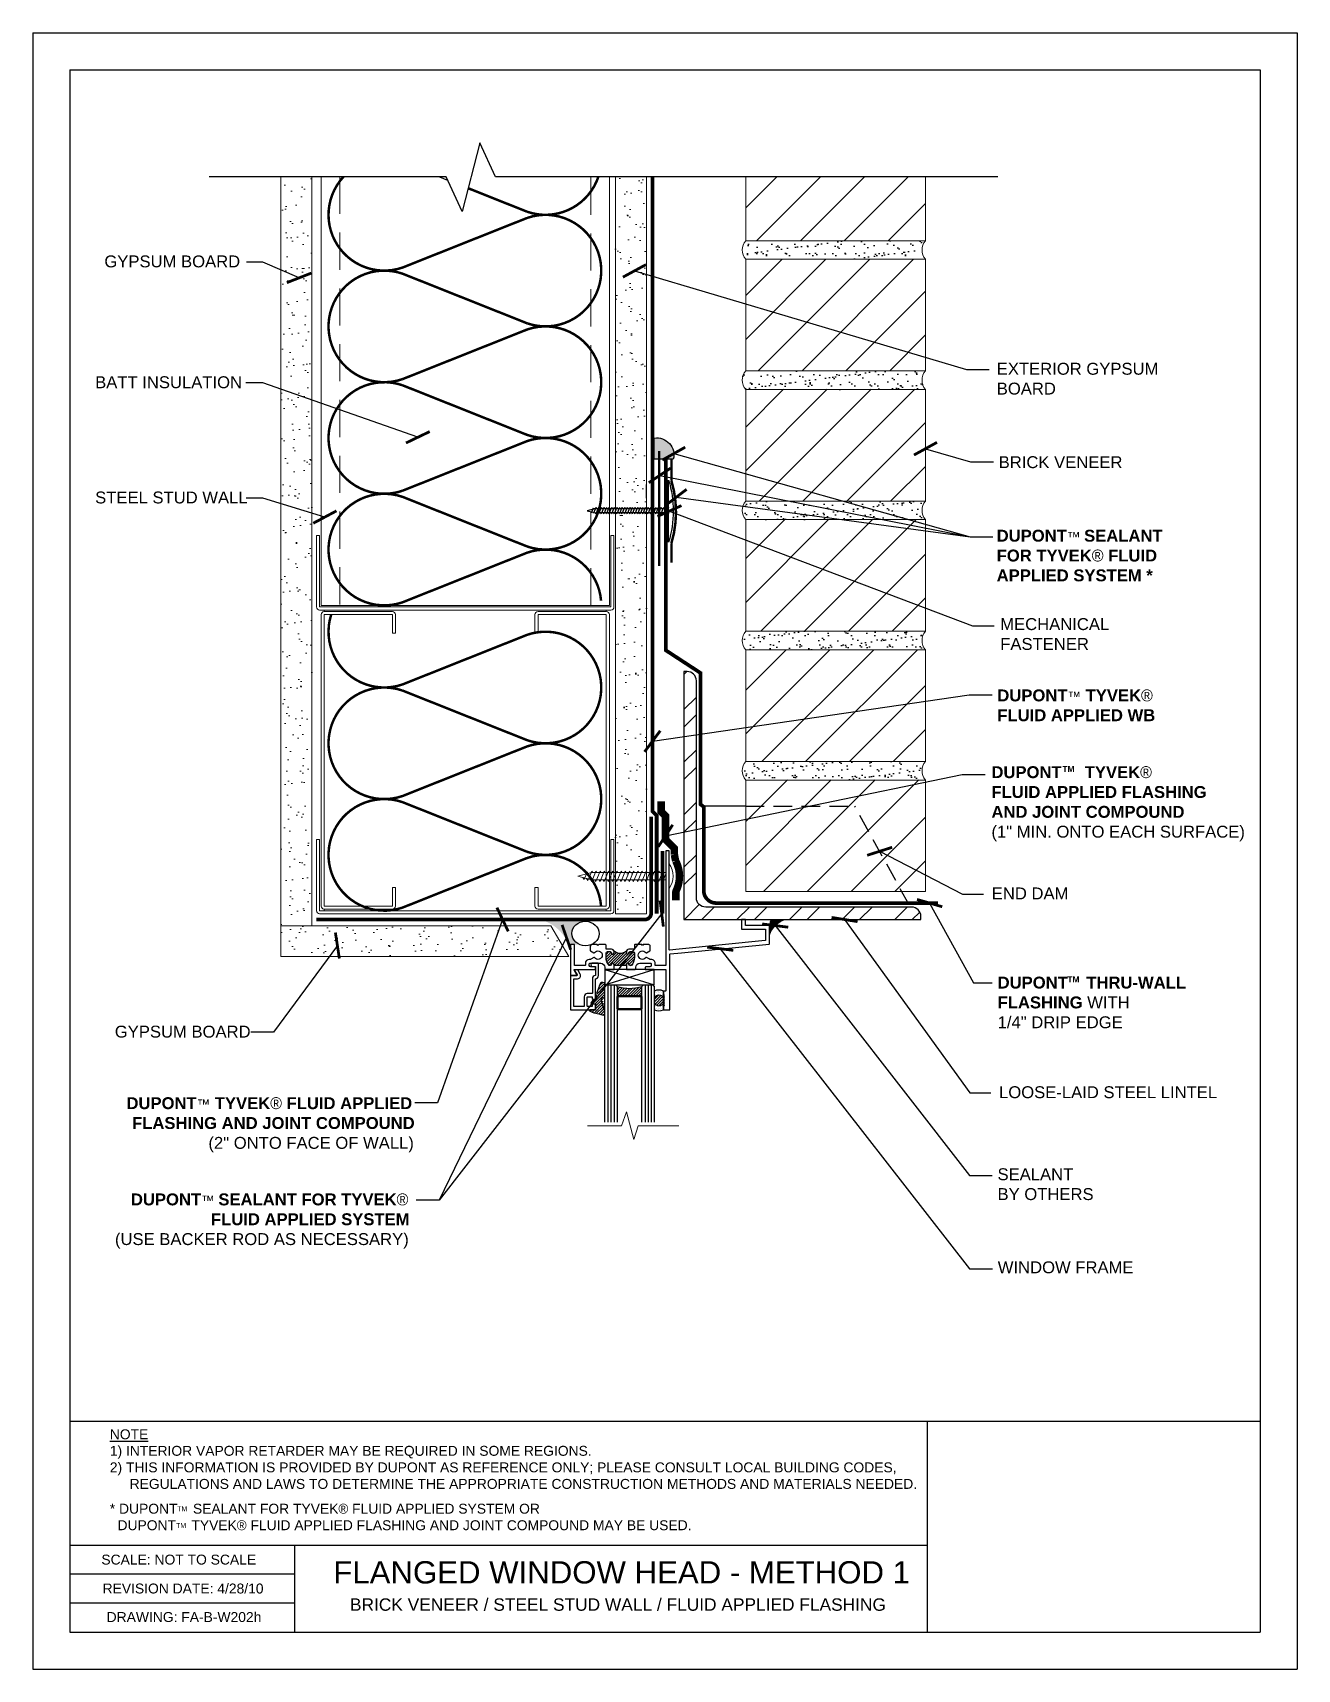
# Model space of a CAD drawing. Extents: x 402.7 to 428.2, y -269.5 to -236.5.
import ezdxf

# ---------------------------------------------------------------- set-up
doc = ezdxf.new("R2010")
doc.units = 0
doc.header["$LTSCALE"] = 1.5
doc.header["$MEASUREMENT"] = 0
for name, pattern in [('DASHED', [0.75, 0.5, -0.25]), ('DASHED2', [0.375, 0.25, -0.125]), ('HIDDEN', [0.375, 0.25, -0.125])]:
    doc.linetypes.add(name, pattern=pattern)
doc.layers.get('0').update_dxf_attribs({"color": 8, "linetype": 'CONTINUOUS'})
for name, color, linetype in [('8x11-ttb$0$B', 5, 'CONTINUOUS'), ('CMU', 250, 'CONTINUOUS'), ('DuPont Thru-Wall Flashing', 252, 'CONTINUOUS'), ('Flanged Window', 250, 'CONTINUOUS'), ('INSULATION', 241, 'CONTINUOUS'), ('SEALANT', 250, 'CONTINUOUS'), ('STRUCTURE', 250, 'CONTINUOUS'), ('TEXT', 7, 'CONTINUOUS'), ('Tyvek FA Flashing and Joint Treatment', 150, 'DASHED2'), ('Tyvek FA WB', 10, 'DASHED2')]:
    doc.layers.add(name, color=color, linetype=linetype)
for name, color, linetype, lineweight in [('A-Fasteners', 8, 'CONTINUOUS', 9), ('A-Sealant', 250, 'CONTINUOUS', 15), ('brick', 250, 'CONTINUOUS', 5), ('Gyp Board', 250, 'CONTINUOUS', 20), ('Metal Stud', 250, 'CONTINUOUS', 18)]:
    doc.layers.add(name, color=color, linetype=linetype, lineweight=lineweight)
doc.layers.add('TYVEK Commercial Wrap D', color=7, linetype='DASHED', true_color=0x00538e)
doc.layers.add('VIEWPORT', color=7, linetype='CONTINUOUS', plot=False)
doc.styles.add('DETAILS', font='sanss___.ttf', dxfattribs={"height": 1})
doc.dimstyles.new('ARCH_1_1-2_IN', dxfattribs={"dimscale": 0, "dimtxt": 0.09375, "dimasz": 0.09375, "dimexe": 0.0625, "dimexo": 0.0625, "dimgap": 0.0625, "dimtad": 1, "dimdec": 4, "dimlfac": 8, "dimzin": 3, "dimdsep": 46, "dimlunit": 4, "dimtxsty": 'Standard', "dimblk1": 'ARCHTICK', "dimblk2": 'ARCHTICK', "dimsah": 1, "dimcen": 0.0625, "dimdle": 0.0625, "dimclrd": 256, "dimclre": 256, "dimclrt": 256, "dimadec": 0, "dimazin": 0, "dimtfac": 1, "dimtdec": 4, "dimtmove": 0, "dimatfit": 3, "dimldrblk": 'ARCHTICK', "dimfxl": 1, "dimfrac": 2, "dimtolj": 1, "dimtzin": 0, "dimlwd": -1, "dimlwe": -1, "dimarcsym": 0})
pattern_1 = [(225, (426.9094658919967, -250.4262170168714), (0.0276213586400995, -0.02762135864009952), [])]

msp = doc.modelspace()

# ---------------------------------------------------------------- texts
at = {"layer": 'TEXT', "style": 'DETAILS'}
for s, insert, char_height, width, attachment_point in [('GYPSUM BOARD', (404.137699571779, -241.0298014792016), 0.239999999976, 6.521350676943849, 1), ('EXTERIOR GYPSUM \\PBOARD', (422.1330870001915, -243.194654270031, 2.979996827461446e-09), 0.239999999976, 6.521350676943849, 1), ('BATT INSULATION', (403.9517631754432, -243.4663662500212), 0.239999999976, 6.521350676943849, 1), ('BRICK VENEER', (422.1715550776576, -245.0780811649848, 5.959993654922892e-09), 0.239999999976, 6.521350676943849, 1), ('STEEL STUD WALL', (403.9517631754432, -245.7904408509618), 0.239999999976, 6.521350676943849, 1), ('{\\fSansSerif|b1|i0|c2|p2;DUPONT\\fArial|b0|i0|c0|p32;\\H0.8125x;™\\fArial|b1|i0|c0|p32; \\H1.2308x;SEALANT \\PFOR TYVEK\\fSymbol|b0|i0|c2|p18;â\\fArial|b0|i0|c0|p32; \\fArial|b1|i0|c0|p32;FLUID \\PAPPLIED SYSTEM *}', (422.1310589162387, -246.5610205920227, 2.979996827461446e-09), 0.239999999976, 6.521350676943849, 1), ('MECHANICAL \\PFASTENER ', (422.2028344797549, -248.3434430694144, 2.979996827461446e-09), 0.239999999976, 6.521350676943849, 1), ('{\\fSansSerif|b1|i0|c2|p2;DUPONT\\fArial|b0|i0|c0|p32;\\H0.8125x;™\\fSansSerif|b1|i0|c2|p2;\\H1.2308x; TYVEK\\fSymbol|b0|i0|c2|p18;â\\fSansSerif|b1|i0|c2|p2; \\PFLUID APPLIED WB}', (422.1442222870116, -249.7813637496589, 2.979996827461446e-09), 0.239999999976, 6.521350676943849, 1), ('{\\fSansSerif|b1|i0|c2|p2;DUPONT     TYVEK\\fSymbol|b0|i0|c2|p18;â\\fSansSerif|b1|i0|c2|p2; \\PFLUID APPLIED FLASHING \\PAND JOINT COMPOUND} \\P(1" MIN. ONTO EACH SURFACE)', (422.0256778990516, -252.0854002763456), 0.24, 7.261592435195269, 4), ('END DAM', (422.0323800237254, -253.7741286939834), 0.239999999976, 6.521350676943849, 1), ('\\A1;{\\fSansSerif|b1|i0|c2|p2;DUPONT    THRU-WALL\\PFLASHING} WITH \\P1/4" DRIP EDGE', (422.1505839433008, -256.0940215058856, 2.979996827461446e-09), 0.24, 5.838992667675484, 4), ('GYPSUM BOARD', (404.34800125763, -256.5612439873902, 2.979996827461446e-09), 0.239999999976, 6.521350676943849, 1), ('\\pi0.84952;{\\fSansSerif|b1|i0|c2|p2;DUPONT\\fArial|b0|i0|c0|p32;\\H0.8125x;™\\fSansSerif|b1|i0|c2|p2;\\H1.2308x; TYVEK\\fSymbol|b0|i0|c2|p18;â\\fSansSerif|b1|i0|c2|p2; FLUID APPLIED \\P\\pi0.96236;FLASHING AND JOINT COMPOUND\\fSansSerif|b0|i0|c2|p2; \\P\\pi2.5022;(2" ONTO FACE OF WALL)}', (403.7339176922717, -258.0037567162721, 2.979996827461446e-09), 0.239999999976, 6.521350676943849, 1), ('LOOSE-LAID STEEL LINTEL', (422.179190020587, -257.7825812942752, 2.979996827461446e-09), 0.239999999976, 6.521350676943849, 1), ('SEALANT \\PBY OTHERS', (422.1485922606232, -259.4368656321807, 2.979996827461446e-09), 0.239999999976, 6.521350676943849, 1), ('\\pi1.5423;{\\fSansSerif|b1|i0|c2|p2;DUPONT\\fArial|b0|i0|c0|p32;\\H0.8125x;™\\fArial|b1|i0|c0|p32; \\H1.2308x;SEALANT FOR TYVEK\\fSymbol|b0|i0|c2|p18;â\\fArial|b0|i0|c0|p32; \\P\\pi3.1562;\\fArial|b1|i0|c0|p32;FLUID APPLIED SYSTEM\\P\\pi1.2207;\\fArial|b0|i0|c0|p32;\\H0.99998x;(USE BACKER ROD AS NECESSARY)}', (403.1305929409325, -259.944318799721, 2.979996827461446e-09), 0.239999999976, 7.112845512646311, 1), ('WINDOW FRAME', (422.1533572559363, -261.3136481423166, 2.979996827461446e-09), 0.239999999976, 6.521350676943849, 1), ('{\\LNOTE\\P}1) INTERIOR VAPOR RETARDER MAY BE REQUIRED IN SOME REGIONS.\\P\\pi-0.4,l0.4;2) THIS INFORMATION IS PROVIDED BY DUPONT AS REFERENCE ONLY; PLEASE CONSULT LOCAL BUILDING CODES, REGULATIONS AND LAWS TO DETERMINE THE APPROPRIATE CONSTRUCTION METHODS AND MATERIALS NEEDED.\\P{\\H0.5x;\\P\\pi0,l0;}* DUPONT    SEALANT FOR TYVEK{\\fSymbol|b0|i0|c2|p18;â} FLUID APPLIED SYSTEM OR \\P\\pi-0.2,l0.2;  DUPONT    TYVEK{\\fSymbol|b0|i0|c2|p18;â} FLUID APPLIED FLASHING AND JOINT COMPOUND MAY BE USED.', (404.2474908378506, -264.7006649288863, 5.959993654922892e-09), 0.2, 16.47484938053185, 1), ('TM', (405.6077227144403, -266.2518860535678, 5.959993654922892e-09), 0.1, 8.310000000000002, 1), ('TM', (405.5834705316156, -266.5908475477413, 5.959993654922892e-09), 0.1, 8.310000000000002, 1), ('\\pi-0.033334,l0.033334,t0.1;SCALE: NOT TO SCALE', (404.0773040544835, -267.2272985987847, 2.979996827461445e-09), 0.2, 16.26451670448571, 1), ('\\pi1.0786;{\\H0.9x;FLANGED WINDOW HEAD - METHOD 1 }\\P\\pi1.4146;{\\H0.5x;BRICK VENEER / STEEL STUD WALL / FLUID APPLIED FLASHING}', (407.675100268217, -267.3590067908199, 2.979996827461446e-09), 0.5, 13.39364764594225, 1), ('\\pi-0.033334,l0.033334,t0.1;DRAWING: FA-B-W202h', (404.1835466400288, -268.3853712734129, 2.979996827461445e-09), 0.2, 16.26451670448571, 1)]:
    msp.add_mtext(s, dxfattribs=dict(at, insert=insert, char_height=char_height, width=width, attachment_point=attachment_point))
at = {"layer": 'TEXT', "char_height": 0.12, "attachment_point": 4, "style": 'DETAILS'}
for insert in [(423.4581396758995, -251.3846515276638), (423.557324581224, -255.6291328393544, 2.979996827461446e-09)]:
    msp.add_mtext('{\\fSansSerif|b1|i0|c2|p2;TM}', dxfattribs=dict(at, insert=insert))

# ---------------------------------------------------------------- blocks, each defined once
blk = doc.blocks.new('*X1')
at = {"color": 0}
for p, q in [((0.140625, 0.34375), (0.140625, 0.34375)), ((0.15625, 0.375), (0.15625, 0.375)), ((0.171875, 0.34375), (0.171875, 0.34375)), ((0.1875, 0.375), (0.1875, 0.375)), ((0.203125, 0.34375), (0.203125, 0.34375)), ((0.21875, 0.375), (0.21875, 0.375)), ((0.234375, 0.34375), (0.234375, 0.34375)), ((0.25, 0.375), (0.25, 0.375)), ((0.265625, 0.34375), (0.265625, 0.34375)), ((0.28125, 0.375), (0.28125, 0.375)), ((0.296875, 0.34375), (0.296875, 0.34375)), ((0.3125, 0.375), (0.3125, 0.375)), ((0.140625, 0.28125), (0.140625, 0.28125)), ((0.140625, 0.09375), (0.140625, 0.09375)), ((0.140625, 0.03125), (0.140625, 0.03125)), ((0.15625, 0.3125), (0.15625, 0.3125)), ((0.15625, 0.0625), (0.15625, 0.0625)), ((0.15625, 0), (0.15625, 0)), ((0.171875, 0.03125), (0.171875, 0.03125)), ((0.1875, 0.3125), (0.1875, 0.3125)), ((0.1875, 0.0625), (0.1875, 0.0625)), ((0.1875, 0), (0.1875, 0)), ((0.203125, 0.03125), (0.203125, 0.03125)), ((0.21875, 0.3125), (0.21875, 0.3125)), ((0.21875, 0.0625), (0.21875, 0.0625)), ((0.21875, 0), (0.21875, 0)), ((0.234375, 0.03125), (0.234375, 0.03125)), ((0.25, 0.3125), (0.25, 0.3125)), ((0.25, 0.0625), (0.25, 0.0625)), ((0.25, 0), (0.25, 0)), ((0.265625, 0.03125), (0.265625, 0.03125)), ((0.28125, 0.3125), (0.28125, 0.3125)), ((0.28125, 0.0625), (0.28125, 0.0625)), ((0.28125, 0), (0.28125, 0)), ((0.296875, 0.28125), (0.296875, 0.28125)), ((0.296875, 0.09375), (0.296875, 0.09375)), ((0.296875, 0.03125), (0.296875, 0.03125)), ((0.3125, 0.3125), (0.3125, 0.3125)), ((0.3125, 0.25), (0.3125, 0.25)), ((0.3125, 0.125), (0.3125, 0.125)), ((0.3125, 0.0625), (0.3125, 0.0625)), ((0.3125, 0), (0.3125, 0))]:
    blk.add_line(p, q, dxfattribs=at)
blk = doc.blocks.new('_ArchTick')
at = {"color": 0, "linetype": 'ByBlock', "const_width": 0.15}
blk.add_lwpolyline([(-0.5, -0.5), (0.5, 0.5)], dxfattribs=at)
blk = doc.blocks.new('Revsion Date')
at = {"layer": 'TEXT', "insert": (0.000131622949083976, 0.2031688605532622, 2.979996827461446e-09), "char_height": 0.2, "width": 16.26451670448571, "attachment_point": 1, "style": 'DETAILS'}
blk.add_mtext('\\pi-0.033334,l0.033334,t0.1;REVISION DATE: 4/28/10', dxfattribs=at)

# ---------------------------------------------------------------- hatches: boundary and pattern name
at = {"layer": 'brick'}
h = msp.add_hatch(dxfattribs=at)
h.set_pattern_fill('_USER', color=256, scale=0.625, angle=45, style=0, pattern_type=0)
h.set_pattern_definition([(45, (297.9280622189214, -83.4408475710722), (-0.4419417382415922, 0.4419417382415922), [])])
h.paths.add_polyline_path([(420.6954393213369, -243.354269120322), (420.6954393213364, -241.104269120322), (417.0704393213367, -241.104269120322), (417.0704393213367, -243.354269120322)])
h.paths.add_polyline_path([(420.6954393213367, -245.979269120322), (420.6954393213367, -243.729269120322), (417.0704393213367, -243.729269120322), (417.0704393213367, -245.979269120322)])
h.paths.add_polyline_path([(417.0704393213369, -246.354269120322), (417.0704393213367, -248.604269120322), (420.6954393213367, -248.604269120322), (420.6954393213367, -246.354269120322)])
h.paths.add_polyline_path([(417.0704393213367, -248.979269120322), (417.0704393213367, -251.229269120322), (420.6954393213367, -251.229269120322), (420.6954393213367, -248.979269120322)])
h.paths.add_polyline_path([(420.6954393213367, -251.604269120322), (417.0704393213367, -251.604269120322), (417.0704393213369, -251.9792691203221), (419.5788752380498, -251.979269120322), (420.6138738232067, -253.8542691203221), (420.6954393213369, -253.854269120322)])
h.paths.add_polyline_path([(419.5788752380498, -251.979269120322), (417.0704393213369, -251.979269120322), (417.0704393213367, -253.854269120322), (420.6138738232067, -253.8542691203221)], flags=16)
h.paths.add_polyline_path([(420.6954393213367, -239.4431312859137), (417.0704393213364, -239.4431312859137), (417.0704393213364, -240.729269120322), (420.6954393213367, -240.729269120322)])
at = {"layer": 'CMU'}
h = msp.add_hatch(dxfattribs=at)
h.set_pattern_fill('AR-SAND', color=256, scale=0.15, style=0)
h.set_pattern_definition([(37.50000000000001, (96.53972713352368, -228.0468568440216), (-0.009449003716441223, 0.2890235653519738), [0, -0.228, 0, -0.255, 0, -0.24375]), (7.499999999999999, (96.53972713352368, -228.0468568440216), (0.2654665057901591, 0.423321909784461), [0, -0.123, 0, -0.2055, 0, -0.07875]), (327.5, (96.35522713352368, -228.0468568440216), (0.4671212792627242, 0.0008488580305446746), [0, -0.075, 0, -0.27, 0, -0.3525]), (317.5, (96.35522713352368, -228.0468568440216), (0.450918990685844, 0.1316513347401374), [0, -0.0375, 0, -0.177, 0, -0.2025])])
h.paths.add_polyline_path([(420.6954393213367, -240.7321356208513), (417.0704393213367, -240.7321356208513, 0.3636398934486824), (417.0704393213367, -241.1071356208513), (420.6954393213367, -241.1071356208513, -0.3636398934486824)])
h.paths.add_polyline_path([(420.6954393213367, -243.3571356208513), (417.0704393213367, -243.3571356208513, 0.3636398934486824), (417.0704393213367, -243.7321356208513), (420.6954393213367, -243.7321356208513, -0.3636398934486824)])
h.paths.add_polyline_path([(420.6954393213367, -245.9821356208513), (417.0704393213367, -245.9821356208513, 0.3636398934486845), (417.0704393213367, -246.3571356208513), (420.6954393213367, -246.3571356208513, -0.3636398934486845)])
h.paths.add_polyline_path([(420.6954393213367, -248.6071356208513), (417.0704393213367, -248.6071356208513, 0.3636398934486845), (417.0704393213367, -248.9821356208513), (420.6954393213367, -248.9821356208513, -0.3636398934486845)])
h.paths.add_polyline_path([(420.6954393213367, -251.2321356208513), (417.0704393213367, -251.2321356208513, 0.3636398934486845), (417.0704393213367, -251.6071356208513), (420.6954393213367, -251.6071356208513, -0.3636398934486845)])
at = {"layer": 'Flanged Window'}
h = msp.add_hatch(dxfattribs=at)
h.set_pattern_fill('ANSI31', color=256, scale=0.3125, angle=-180, style=0)
h.set_pattern_definition(pattern_1)
h.paths.add_polyline_path([(414.8249293648271, -255.1846879622668), (414.8249293648271, -255.0996113816037, 0.4142135623730782), (414.7939293648271, -255.0686113816037), (414.7634894096705, -255.0686113816037), (414.7399291888854, -255.0686113816037, 0.4134367706477985), (414.7149292768563, -255.0935450601557, -0.4134367706477768), (414.6899293648271, -255.1184787387078, -0.4142135623730014), (414.6649293648271, -255.0934787387078), (414.6649293648271, -255.0564787387078, -0.0235299427076355), (414.6651505830822, -255.0517805594866, -0.3828738555299172), (414.414708146572, -255.0517805594866, -0.02352994270754205), (414.4149293648271, -255.0564787387078), (414.4149293648271, -255.0934787387078, -0.414213562373142), (414.3899293648271, -255.1184787387078, -0.4134367706478139), (414.3649294527979, -255.0935450601557, 0.4134367706477617), (414.3399295407688, -255.0686113816037), (414.2859293648271, -255.0686113816037, 0.4142135623731245), (414.2549293648271, -255.0996113816037), (414.2549293648271, -255.1846879622669, 0.1770594805052711), (414.3138756133667, -255.3459283543928, 0.2209495453946134), (414.3215177634252, -255.3494787387078), (414.3399293648271, -255.3494787387078, 0.4142135623731367), (414.364929364827, -255.3244787387078, -0.4142135623730951), (414.3899293648271, -255.2994787387078, -0.4142135623731262), (414.4149293648271, -255.3244787387078), (414.4149293648271, -255.3494787387078), (414.6649293648271, -255.3494787387078), (414.6649293648271, -255.3244787387078, -0.4142135623732721), (414.6899293648271, -255.2994787387078, -0.4142135623730742), (414.7149293648271, -255.3244787387078, 0.4142135623731161), (414.7399293648271, -255.3494787387078), (414.758340966229, -255.3494787387078, 0.2209495453946811), (414.7659831162874, -255.3459283543928, 0.1770594805052991)])
h = msp.add_hatch(dxfattribs=at)
h.set_pattern_fill('ANSI31', color=256, scale=0.3125, angle=-180, style=0)
h.set_pattern_definition(pattern_1)
edge = h.paths.add_edge_path()
edge.add_ellipse((414.1958224734956, -256.1069928496883), major_axis=(-0.03159978577966089, 0.1394281120501379), ratio=0.1315504041792656, start_angle=43.1554929007536, end_angle=180.0222035758548)
edge.add_arc((414.175986927318, -256.0068682409551), 0.01581211163489906, 41.51531821076611, 187.5342239358506, ccw=False)
edge.add_arc((414.204664564429, -255.9810911055027), 0.02274858542222977, 222.2539258485234, 304.0602292989292)
edge.add_arc((414.2120194277875, -255.9852697162055), 0.01562499999999823, 290.1629550825492, 350.3876189619861)
edge.add_line((414.2274250524283, -255.9878788069334), (414.2274250524283, -255.7155200733644))
edge.add_line((414.2274250524283, -255.7155200733644), (414.2267492184247, -255.7087504085886))
edge.add_ellipse((414.1810607673336, -255.7098824549218), major_axis=(0.04568845109110958, 0.001132046333257498), ratio=0.6211639215728223, start_angle=-2.228932720769633e-11, end_angle=153.240306021906)
edge.add_line((414.1399488131364, -255.6981151730213), (414.0633459846964, -255.9140281410827))
edge.add_ellipse((414.0723838240098, -255.9379430341764), major_axis=(0.008507034838835916, 0.04675090711238047), ratio=0.3124151545627992, start_angle=62.54228582398135, end_angle=105.8208557421258)
edge.add_line((414.0560121360182, -255.9481317075309), (414.0396409205542, -256.0242604714197))
edge.add_arc((414.0011353020877, -255.9748294086467), 0.06265869947861552, 270.45561106428346, 307.9177399520764, ccw=False)
edge.add_arc((414.0042243859583, -256.0575187596299), 0.02019947474510423, 97.3691930735012, 140.7733178533448)
edge.add_line((413.9885768613497, -256.0447448113915), (413.9492382659818, -256.1068337537606))
edge.add_arc((413.9648632659818, -256.1068337537606), 0.01562499999999938, 179.9999999999935, 278.918565466008)
edge.add_line((413.9672856176276, -256.1222698425627), (414.0399293648271, -256.1108700182389))
edge.add_line((414.0399293648271, -256.1108700182389), (414.0399293648271, -256.2408577942727))
edge.add_line((414.0399293648271, -256.2408577942728), (413.9385200029506, -256.2408577942726))
edge.add_arc((413.9385200029506, -256.2564827942725), 0.0156249999999991, 89.99999999989903, 232.8133697693361)
edge.add_ellipse((414.0782527055221, -256.309675059317), major_axis=(-0.1491766593049794, 0.04074428102226011), ratio=0.09140054553598981, start_angle=-1.017777498068325e-12, end_angle=179.999999999999)
edge.add_line((414.2274293648271, -256.3504193403393), (414.2274293648271, -256.2464193403392))
h = msp.add_hatch(dxfattribs=at)
h.set_pattern_fill('ANSI31', color=256, scale=0.3125, angle=-180, style=0)
h.set_pattern_definition(pattern_1)
h.paths.add_polyline_path([(414.4774293648271, -255.7707287387078, 0.1532661169364064), (414.9774293648271, -255.7707287387078), (414.9774293648271, -255.9739794092106, 0.4142135623730951), (414.9574293648271, -255.9539794092106), (414.4974293648271, -255.9539794092106, 0.4142135623730951), (414.4774293648271, -255.9739794092106)])
h = msp.add_hatch(dxfattribs=at)
h.set_pattern_fill('ANSI31', color=256, scale=0.3125, angle=-180, style=0)
h.set_pattern_definition(pattern_1)
h.paths.add_polyline_path([(415.4149293648271, -256.001980121346, 0.5994849690439309), (415.2274293648271, -256.001980121346), (415.2274293648271, -256.1021626433708, 0.5994849690439737), (415.4149293648271, -256.1021626433708)])
at = {"layer": 'Gyp Board'}
h = msp.add_hatch(dxfattribs=at)
h.set_pattern_fill('AR-SAND', color=256, scale=0.25, style=0)
h.set_pattern_definition([(37.50000000000001, (444.4392929937717, -266.2899568094266), (-0.01574833952740204, 0.4817059422532897), [0, -0.38, 0, -0.425, 0, -0.40625]), (7.499999999999999, (444.4392929937717, -266.2899568094266), (0.4424441763169318, 0.7055365163074351), [0, -0.205, 0, -0.3425, 0, -0.13125]), (327.5, (444.1317929937717, -266.2899568094266), (0.7785354654378738, 0.001414763384241124), [0, -0.125, 0, -0.45, 0, -0.5875]), (317.5, (444.1317929937717, -266.2899568094266), (0.7515316511430733, 0.2194188912335623), [0, -0.0625, 0, -0.295, 0, -0.3375])])
h.paths.add_polyline_path([(408.3204393213369, -239.4431312859138), (408.1454485775749, -239.4431312859138), (407.6954393213371, -239.4431312859138), (407.6954393213367, -254.5444215186323), (408.3204393213367, -254.5444215186323)])
h.paths.add_polyline_path([(415.0704393213367, -239.4431312859138), (414.4454393213369, -239.4431312859138), (414.4454393213367, -254.3044215186323), (415.0704393213367, -254.3044215186323)])
h = msp.add_hatch(dxfattribs=at)
h.set_pattern_fill('AR-SAND,_O', color=256, scale=0.25, angle=-90.00000000000001)
h.set_pattern_definition([(127.5, (968.7353235217009, -2036.694196377704), (-0.4817059422532897, -0.01574833952740195), [0, -0.38, 0, -0.425, 0, -0.40625]), (97.49999999999987, (968.7353235217009, -2036.694196377704), (-0.705536516307435, 0.4424441763169319), [0, -0.205, 0, -0.3425, 0, -0.13125]), (57.49999999999998, (968.7353235217009, -2037.001696377704), (-0.001414763384240926, 0.7785354654378738), [0, -0.1249999999999996, 0, -0.4499999999999982, 0, -0.5874999999999965]), (47.49999999999996, (968.7353235217009, -2037.001696377704), (-0.2194188912335621, 0.7515316511430734), [0, -0.0625, 0, -0.295, 0, -0.3375])])
h.paths.add_polyline_path([(407.6954393213367, -254.5444215186323), (407.6954393213367, -255.1694215186323), (413.5034089800974, -255.1694215186323), (413.1386047390383, -254.5444215186323)])
at = {"layer": 'SEALANT', "linetype": 'Continuous'}
h = msp.add_hatch(color=256, dxfattribs=at)
edge = h.paths.add_edge_path()
edge.add_arc((415.2772785292914, -245.051604250273), 0.3441322299249296, -14.641672197195192, 98.43551844311838, ccw=False)
edge.add_line((415.610235264716, -245.1385916287171), (415.4989214333684, -245.1381391049568))
edge.add_line((415.4989214333684, -245.1381391049568), (415.2267956168385, -245.1381391049568))
edge.add_line((415.2267956168385, -245.1381391049568), (415.2267956168385, -244.7111949859699))
msp.add_hatch(color=256, dxfattribs=at).paths.add_polyline_path([(417.8774530984107, -254.4217332845939), (417.5879372642734, -254.4217332845939), (417.5512277336508, -254.4596833901829), (417.5512277336508, -254.7360890889849, -0.2624934133142667)])
h = msp.add_hatch(color=256, dxfattribs=at)
edge = h.paths.add_edge_path()
edge.add_arc((412.7131848504312, -255.2356907612464), 0.8438175821244033, 11.96079410755268, 67.1577888448575)
edge.add_line((413.0407503126133, -254.4580475397832), (413.8392108934178, -254.45690462754))
edge.add_arc((413.8332839463502, -254.7362788932143), 0.2794371289264081, 88.78464783454011, 150.2193727684999)
edge.add_arc((413.8031424846652, -254.7038043853963), 0.2375148099632147, 153.4088871032935, 251.2577920837489)
edge.add_line((413.7268264390469, -254.9287246960245), (413.5399293648271, -254.9274787387078))
edge.add_line((413.5399293648271, -254.9274787387078), (413.5386828489504, -255.0608160451121))
at = {"layer": 'STRUCTURE'}
h = msp.add_hatch(dxfattribs=at)
h.set_pattern_fill('ANSI32', color=256, scale=2, style=0)
h.set_pattern_definition([(45, (-1186.323135827034, -882.8905404013474), (-0.5303300858899106, 0.5303300858899107), []), (45, (-1185.969582437034, -882.8905404013474), (-0.5303300858899106, 0.5303300858899107), [])])
edge = h.paths.add_edge_path()
edge.add_line((416.6590901677096, -254.1705874302475), (416.6596678485921, -254.4205874302475))
edge.add_line((416.6596678485921, -254.4205874302475), (420.602809308809, -254.4205874302475))
edge.add_line((420.602809308809, -254.4205874302475), (420.602809308809, -254.3580874302474))
edge.add_arc((420.415309308809, -254.3580874302474), 0.1875, 0, 90)
edge.add_line((420.415309308809, -254.1705874302474), (416.6590901677096, -254.1705874302475))
edge = h.paths.add_edge_path()
edge.add_line((416.6588056816468, -254.4205874302475), (416.6588056816468, -254.1705874302475))
edge.add_line((416.6588056816468, -254.1705874302475), (416.2629602938405, -254.1705874302475))
edge.add_arc((416.2629602938405, -253.9830874302475), 0.1874999999999964, 179.9999999999989, 270, ccw=False)
edge.add_line((416.0754602938405, -253.9830874302475), (416.0754602938405, -249.6080874302475))
edge.add_arc((415.8879602938405, -249.6080874302475), 0.1875, 0, 90)
edge.add_line((415.8879602938405, -249.4205874302475), (415.8254602938405, -249.4205874302475))
edge.add_line((415.8254602938405, -249.4205874302475), (415.8254602938405, -254.4205874302475))
edge.add_line((415.8254602938405, -254.4205874302475), (416.6588056816468, -254.4205874302475))

# ---------------------------------------------------------------- linework, layer by layer
at = {"layer": '8x11-ttb$0$B', "color": 7}
for p, q in [((403.4428877581695, -237.2887712683001, 2.979996827461446e-09), (403.4428877581695, -268.7887712683001, 2.979996827461446e-09)), ((403.4428877581695, -237.2887712683001, 2.979996827461446e-09), (427.4428877581695, -237.2887712683001, 2.979996827461446e-09)), ((427.4428877581695, -237.2887712683001, 2.979996827461446e-09), (427.4428877581695, -268.7887712683001, 2.979996827461446e-09)), ((403.4428877581695, -267.0381050034567, 2.979996827461446e-09), (420.7314347710085, -267.0381050034567, 2.979996827461446e-09)), ((403.4428877581695, -268.7887712683001, 2.979996827461446e-09), (427.4428877581695, -268.7887712683001, 2.979996827461446e-09))]:
    msp.add_line(p, q, dxfattribs=at)
for points, elevation in [([(427.4428877581695, -264.5434509550295), (403.4428877581695, -264.5434509550295)], 2.979996827461446e-09), ([(420.7314347710085, -264.5434509550295), (420.7314347710085, -268.7887712683001)], 2.979996827461446e-09), ([(407.9694380368894, -267.0381050034567), (407.9694380368894, -268.7887712683001)], 2.979996827461446e-09), ([(407.9694380368894, -267.6217050034567), (403.4428877581695, -267.6217050034567)], 2.979996827461445e-09), ([(407.9694380368894, -268.2053050034567), (403.4428877581695, -268.2053050034567)], 2.979996827461445e-09)]:
    msp.add_lwpolyline(points, dxfattribs=dict(at, elevation=elevation))
at = {"layer": 'A-Fasteners'}
for p, q in [((413.9635049572062, -253.4755985532224, 2.979996827461446e-09), (413.6818140854908, -253.5482837949216, 2.979996827461446e-09)), ((413.6818140854908, -253.5482837949216, 2.979996827461446e-09), (413.9635049572062, -253.6209690366208, 2.979996827461446e-09)), ((413.7850279094869, -253.5744794518083, 2.979996827461446e-09), (413.8118600209064, -253.6142199843973, 2.979996827461446e-09)), ((413.8730132926767, -253.465810760195, 2.979996827461446e-09), (413.8118600209064, -253.6142199843973, 2.979996827461446e-09)), ((413.861136803387, -253.5945547834455, 2.979996827461446e-09), (413.8879689148064, -253.6342953160345, 2.979996827461446e-09)), ((413.8730132926767, -253.465810760195, 2.979996827461446e-09), (413.8927276481455, -253.4950771176169, 2.979996827461446e-09)), ((413.9656030407023, -253.4458896909177, 2.979996827461446e-09), (413.8879689148064, -253.6342953160345, 2.979996827461446e-09)), ((413.9418107719619, -253.6153712439471, 2.979996827461446e-09), (413.9656182994914, -253.6506321225583, 2.979996827461446e-09)), ((413.9635049572062, -253.4755985532224, 2.979996827461446e-09), (415.4619293648279, -253.475598553222, 2.979996827461446e-09)), ((415.461929364828, -253.6209690366204, 2.979996827461446e-09), (413.9635049572062, -253.6209690366208, 2.979996827461446e-09)), ((413.9656030407023, -253.4458896909177, 2.979996827461446e-09), (413.9853173961711, -253.4751560483396, 2.979996827461446e-09)), ((414.0499841442179, -253.4458896909177, 2.979996827461446e-09), (413.9656182994914, -253.6506321225583, 2.979996827461446e-09)), ((414.0302392711711, -253.6213657651364, 2.979996827461446e-09), (414.049999403007, -253.6506321225583, 2.979996827461446e-09)), ((414.0499841442179, -253.4458896909177, 2.979996827461446e-09), (414.0696984996867, -253.4751560483396, 2.979996827461446e-09)), ((414.1343652477336, -253.4458896909177, 2.979996827461446e-09), (414.049999403007, -253.6506321225583, 2.979996827461446e-09)), ((414.1146203746867, -253.6213657651364, 2.979996827461446e-09), (414.1343805065226, -253.6506321225583, 2.979996827461446e-09)), ((414.1343652477336, -253.4458896909177, 2.979996827461446e-09), (414.1540796032023, -253.4751560483396, 2.979996827461446e-09)), ((414.2187463512492, -253.4458896909177, 2.979996827461446e-09), (414.1343805065226, -253.6506321225583, 2.979996827461446e-09)), ((414.1990091075969, -253.6213657651364, 2.979996827461446e-09), (414.2187616100383, -253.6506321225583, 2.979996827461446e-09)), ((414.2187463512492, -253.4458896909177, 2.979996827461446e-09), (414.2384607067179, -253.4751560483396, 2.979996827461446e-09)), ((414.3031274547648, -253.4458896909177, 2.979996827461446e-09), (414.2187616100383, -253.6506321225583, 2.979996827461446e-09)), ((414.2833825817179, -253.6213657651364, 2.979996827461446e-09), (414.3031427135539, -253.6506321225583, 2.979996827461446e-09)), ((414.3031274547648, -253.4458896909177, 2.979996827461446e-09), (414.3228418102336, -253.4751560483396, 2.979996827461446e-09)), ((414.3875085582804, -253.4458896909177, 2.979996827461446e-09), (414.3031427135539, -253.6506321225583, 2.979996827461446e-09)), ((414.3677636852336, -253.6213657651364, 2.979996827461446e-09), (414.3875238170695, -253.6506321225583, 2.979996827461446e-09)), ((414.3875085582804, -253.4458896909177, 2.979996827461446e-09), (414.4072229137492, -253.4751560483396, 2.979996827461446e-09)), ((414.4718896617961, -253.4458896909177, 2.979996827461446e-09), (414.3875238170695, -253.6506321225583, 2.979996827461446e-09)), ((414.4521371593547, -253.6213657651364, 2.979996827461446e-09), (414.4718896617961, -253.6506321225583, 2.979996827461446e-09)), ((414.5562707653117, -253.4458896909177, 2.979996827461446e-09), (414.4718896617961, -253.6506321225583, 2.979996827461446e-09)), ((414.4718896617961, -253.4458896909177, 2.979996827461446e-09), (414.4916040172648, -253.4751560483396, 2.979996827461446e-09)), ((414.5365106334758, -253.6213657651364, 2.979996827461446e-09), (414.5562707653117, -253.6506321225583, 2.979996827461446e-09)), ((414.6406442394328, -253.4458896909177, 2.979996827461446e-09), (414.5562707653117, -253.6506321225583, 2.979996827461446e-09)), ((414.5562707653117, -253.4458896909177, 2.979996827461446e-09), (414.5759774913859, -253.4751560483396, 2.979996827461446e-09)), ((414.6208917369914, -253.6213657651364, 2.979996827461446e-09), (414.6406442394328, -253.6506321225583, 2.979996827461446e-09)), ((414.7250177135539, -253.4458896909177, 2.979996827461446e-09), (414.6406442394328, -253.6506321225583, 2.979996827461446e-09)), ((414.6406442394328, -253.4458896909177, 2.979996827461446e-09), (414.660350965507, -253.4751560483396, 2.979996827461446e-09)), ((414.7052652111125, -253.6213657651364, 2.979996827461446e-09), (414.7250177135539, -253.6506321225583, 2.979996827461446e-09)), ((414.7250177135539, -253.4458896909177, 2.979996827461446e-09), (414.7447320690226, -253.4751560483396, 2.979996827461446e-09)), ((414.809391187675, -253.4458896909177, 2.979996827461446e-09), (414.7250177135539, -253.6506321225583, 2.979996827461446e-09)), ((414.7896386852336, -253.6213657651364, 2.979996827461446e-09), (414.809391187675, -253.6506321225583, 2.979996827461446e-09)), ((414.809391187675, -253.4458896909177, 2.979996827461446e-09), (414.8291055431437, -253.4751560483396, 2.979996827461446e-09)), ((414.8937646617961, -253.4458896909177, 2.979996827461446e-09), (414.809391187675, -253.6506321225583, 2.979996827461446e-09)), ((414.8740121593547, -253.6213657651364, 2.979996827461446e-09), (414.8937646617961, -253.6506321225583, 2.979996827461446e-09)), ((414.8937646617961, -253.4458896909177, 2.979996827461446e-09), (414.9134790172648, -253.4751560483396, 2.979996827461446e-09)), ((414.9781305065226, -253.4458896909177, 2.979996827461446e-09), (414.8937646617961, -253.6506321225583, 2.979996827461446e-09)), ((414.9583932628703, -253.6213657651364, 2.979996827461446e-09), (414.9781457653117, -253.6506321225583, 2.979996827461446e-09)), ((414.9781305065226, -253.4458896909177, 2.979996827461446e-09), (414.9978448619914, -253.4751560483396, 2.979996827461446e-09)), ((415.0625116100383, -253.4458896909177, 2.979996827461446e-09), (414.9781457653117, -253.6506321225583, 2.979996827461446e-09)), ((415.0427667369914, -253.6213657651364, 2.979996827461446e-09), (415.0625268688273, -253.6506321225583, 2.979996827461446e-09)), ((415.0625116100383, -253.4458896909177, 2.979996827461446e-09), (415.082225965507, -253.4751560483396, 2.979996827461446e-09)), ((415.1468927135539, -253.4458896909177, 2.979996827461446e-09), (415.0625268688273, -253.6506321225583, 2.979996827461446e-09)), ((415.127147840507, -253.6213657651364, 2.979996827461446e-09), (415.1469003429484, -253.6506321225583, 2.979996827461446e-09)), ((415.2312738170695, -253.4458896909177, 2.979996827461446e-09), (415.1468927135539, -253.6506321225583, 2.979996827461446e-09)), ((415.1468927135539, -253.4458896909177, 2.979996827461446e-09), (415.1666070690226, -253.4751560483396, 2.979996827461446e-09)), ((415.2115213146281, -253.6213657651364, 2.979996827461446e-09), (415.2312738170695, -253.6506321225583, 2.979996827461446e-09)), ((415.3156472911906, -253.4458896909177, 2.979996827461446e-09), (415.2312738170695, -253.6506321225583, 2.979996827461446e-09)), ((415.2312738170695, -253.4458896909177, 2.979996827461446e-09), (415.2509805431437, -253.4751560483396, 2.979996827461446e-09)), ((415.2958947887492, -253.6213657651364, 2.979996827461446e-09), (415.3156472911906, -253.6506321225583, 2.979996827461446e-09)), ((415.4000207653117, -253.4458896909177, 2.979996827461446e-09), (415.3156472911906, -253.6506321225583, 2.979996827461446e-09)), ((415.3156472911906, -253.4458896909177, 2.979996827461446e-09), (415.3353540172648, -253.4751560483396, 2.979996827461446e-09)), ((415.3802682628703, -253.6213657651364, 2.979996827461446e-09), (415.4000207653117, -253.6506321225583, 2.979996827461446e-09)), ((415.4000207653117, -253.4458896909177, 2.979996827461446e-09), (415.4197351207804, -253.4751560483396, 2.979996827461446e-09)), ((415.4619293648279, -253.5004034240667, 2.979996827461446e-09), (415.4000207653117, -253.6506321225583, 2.979996827461446e-09))]:
    msp.add_line(p, q, dxfattribs=at)
at = {"layer": 'A-Fasteners', "elevation": 2.979996827461446e-09}
msp.add_lwpolyline([(415.5294775897274, -253.2957432065427), (415.5294775897274, -253.7957432065427)], dxfattribs=at)
at = {"layer": 'A-Fasteners'}
msp.add_arc((415.1639206404408, -253.5457432065427, 2.979996827461446e-09), 0.4428677942363103, 325.6322452455885, 34.36775475441146, dxfattribs=at)
at = {"layer": 'A-Sealant'}
for p, q in [((414.6678827169937, -258.3003590430701, 2.979996827461446e-09), (414.5670574854852, -258.5794225527959, 2.979996827461446e-09)), ((414.8157320566986, -258.8584860625217, 2.979996827461446e-09), (414.6678827169937, -258.3003590430701, 2.979996827461446e-09)), ((414.5670574854852, -258.5794225527959, 2.979996827461446e-09), (413.8793532082264, -258.5794225527959, 2.979996827461446e-09)), ((414.8991748569823, -258.5794225527959, 2.979996827461446e-09), (414.8157320566986, -258.8584860625217, 2.979996827461446e-09)), ((415.7192554963475, -258.5794225527959, 2.979996827461446e-09), (414.8991748569823, -258.5794225527959, 2.979996827461446e-09))]:
    msp.add_line(p, q, dxfattribs=at)
msp.add_arc((417.9931053268155, -254.8682018040859), 0.4612044848355011, 104.5225655616652, 163.354368913411, dxfattribs=at)
at = {"layer": 'brick', "linetype": 'Continuous'}
msp.add_lwpolyline([(417.0704393213367, -239.4431312859138), (417.0704393213367, -240.7321356208513), (420.6954393213367, -240.7321356208513), (420.6954393213367, -239.4431312859137)], dxfattribs=at)
for points in [[(417.0704393213367, -243.3571356208513), (420.6954393213367, -243.3571356208513), (420.6954393213367, -241.1071356208513), (417.0704393213367, -241.1071356208513)], [(417.0704393213367, -245.9821356208513), (420.6954393213367, -245.9821356208513), (420.6954393213367, -243.7321356208513), (417.0704393213367, -243.7321356208513)], [(417.0704393213367, -248.6071356208513), (420.6954393213367, -248.6071356208513), (420.6954393213367, -246.3571356208513), (417.0704393213367, -246.3571356208513)], [(417.0704393213367, -251.2321356208513), (420.6954393213367, -251.2321356208513), (420.6954393213367, -248.9821356208513), (417.0704393213367, -248.9821356208513)], [(417.0704393213367, -253.8571356208513), (420.6954393213367, -253.8571356208513), (420.6954393213367, -251.6071356208513), (417.0704393213367, -251.6071356208513)]]:
    msp.add_lwpolyline(points, close=True, dxfattribs=at)
for centre in [(417.2941580787684, -240.9196356208513), (420.9191580787684, -240.9196356208513), (417.2941580787684, -243.5446356208513), (420.9191580787684, -243.5446356208513), (417.2941580787684, -246.1696356208513), (420.9191580787684, -246.1696356208513), (417.2941580787684, -248.7946356208513), (420.9191580787684, -248.7946356208513), (417.2941580787684, -251.4196356208513), (420.9191580787684, -251.4196356208513)]:
    msp.add_arc(centre, 0.2919012374533256, 140.03342970923, 219.96657029077, dxfattribs=at)
at = {"layer": 'DuPont Thru-Wall Flashing'}
msp.add_line((417.0704393213367, -252.136449497282), (416.2082742850909, -252.136449497282, 2.979996827461446e-09), dxfattribs=at)
at = {"layer": 'DuPont Thru-Wall Flashing', "linetype": 'HIDDEN'}
for p, q in [((417.0704393213367, -252.136449497282), (419.2699777883889, -252.1364494972819)), ((420.3686039691189, -254.126717038137, 2.979996827461446e-09), (419.2699777883889, -252.1364494972819, 2.979996827461446e-09))]:
    msp.add_line(p, q, dxfattribs=at)
at = {"layer": 'DuPont Thru-Wall Flashing', "elevation": 2.979996827461446e-09}
msp.add_lwpolyline([(415.4606218821048, -245.1381391049568, 0.075, 0.075, 0), (415.4606218821048, -248.9927595068556, 0.075, 0.075, 0), (416.1582586231289, -249.4482802808448, 0.075, 0.075, 0), (416.1582586231291, -252.0982512413914, 0.075, 0.075, 0), (416.2242919633246, -252.1486826128292, 0.075, 0.075, 0), (416.2242919633246, -253.8383154603659, 0.075, 0.075, 0.414157893119434), (416.4742444457094, -254.0883154558501, 0.075, 0.075, 0), (416.6588056816468, -254.0883505354899, 0, 0, 0)], format="xyseb", dxfattribs=at)
at = {"layer": 'DuPont Thru-Wall Flashing', "const_width": 0.075, "elevation": 2.979996827461446e-09}
msp.add_lwpolyline([(416.6588056816468, -254.0883505354899), (420.9454393213367, -254.0892076173108)], dxfattribs=at)
at = {"layer": 'Flanged Window'}
for p, q in [((414.2899293648271, -255.7394787387078, 2.979996827461446e-09), (414.2899293648271, -258.5078105355746, 2.979996827461446e-09)), ((414.3524293648271, -255.7394787387078, 2.979996827461446e-09), (414.3524293648271, -258.5078105355746, 2.979996827461446e-09)), ((414.4149293648271, -255.7394787387078, 2.979996827461446e-09), (414.4149293648271, -258.5078105355746, 2.979996827461446e-09)), ((415.0399293648271, -255.7394787387078, 2.979996827461446e-09), (415.0399293648271, -258.5078105355746, 2.979996827461446e-09)), ((415.1024293648271, -255.7394787387078, 2.979996827461446e-09), (415.1024293648271, -258.5078105355746, 2.979996827461446e-09)), ((415.1649293648271, -255.7394787387078, 2.979996827461446e-09), (415.1649293648271, -258.5078105355746, 2.979996827461446e-09))]:
    msp.add_line(p, q, dxfattribs=at)
at = {"layer": 'Flanged Window', "elevation": 2.979996827461446e-09}
for points in [[(415.7728480491261, -255.091186870278), (417.5405827533411, -254.9144133998574, 0.3853135861201285), (417.5495877161509, -254.9044630279553), (417.5495877161511, -254.5385129035765), (417.0655877161511, -254.5385129035762), (417.0655877161512, -254.4205874302475), (416.9875877161512, -254.4205874302475), (416.9875877161511, -254.6165129035762), (417.4715877161511, -254.6165129035764), (417.471587716151, -254.8338739981105, -0.3853135861201833), (417.4625827533412, -254.8438243700126), (415.725420131083, -255.0175406322375), (415.5349244020175, -255.036590205144, -0.4437164408394605), (415.5239293648272, -255.0266398332419), (415.5239293648278, -253.9364787387077), (415.5239293648278, -253.9364787387077), (415.5239293648278, -253.9164787387077), (415.5239293648282, -253.0385149357718), (415.4619293648282, -253.0385149357718), (415.4619293648271, -255.3394787387077, -0.414213562373043), (415.451929364827, -255.3494787387077), (415.2529293648271, -255.3494787387076, -0.414213562373043), (415.2429293648271, -255.3394787387076), (415.2429293648271, -255.3024787387076, 0.414213562373095), (415.1649293648271, -255.2244787387075), (415.1405652262024, -255.2244787387075, -0.1316524975874107), (415.1355652262024, -255.2231389927454), (415.0716155184443, -255.1862176117566, 0.3839683852959944), (415.0585232107758, -255.1890029567229, -3.079589394164548), (415.0585232107759, -255.0879545206921, 0.3839683852958766), (415.0716155184443, -255.0907398656583), (415.1399293648273, -255.0512988480599, 0.2679491924311631), (415.1449293648272, -255.0426385940221), (415.1449293648272, -254.9584787387075, 0.4142135623730867), (415.1139293648273, -254.9274787387075), (415.0039293648273, -254.9274787387075), (414.9889293648273, -254.9424787387075), (414.9739293648273, -254.9274787387075), (414.8349293648273, -254.9274787387074, 0.414213562373043), (414.8249293648273, -254.9374787387074), (414.8249293648272, -255.0084787387074, -0.414213562373095), (414.8149293648272, -255.0184787387074), (414.7149293648272, -255.0184787387074, 0.4142135623731003), (414.6649293648272, -255.0684787387073), (414.6649293648272, -255.0934787387073, 0.4142135623731159), (414.6899293648272, -255.1184787387073, 0.4142135623734279), (414.7149293648272, -255.0934787387073, -0.4142135623731054), (414.7399293648272, -255.0684787387073), (414.7939293648272, -255.0684787387074, -0.4142135623730949), (414.8249293648272, -255.0994787387074), (414.8249293648271, -255.1846879622665, -0.1770594805052748), (414.7659831162874, -255.3459283543924, -0.2209495453948463), (414.758340966229, -255.3494787387073), (414.739929364827, -255.3494787387073, -0.4142135623730846), (414.7149293648271, -255.3244787387073, 0.4142135623731262), (414.6899293648271, -255.2994787387073, 0.4142135623731367), (414.6649293648271, -255.3244787387073), (414.664929364827, -255.4274787387074), (414.842929364827, -255.4274787387074, 0.414213562373095), (414.852929364827, -255.4174787387074), (414.852929364827, -255.3824787387074, -0.4142135623730919), (414.9329293648271, -255.3024787387075), (415.1549293648271, -255.3024787387076, -0.4142135623731211), (415.1649293648271, -255.3124787387076), (415.1649293648271, -255.3464787387076, -0.414213562373095), (415.1339293648271, -255.3774787387076), (415.054929364827, -255.3774787387075, 0.414213562373095), (415.0399293648271, -255.3924787387075), (415.039929364827, -255.4174787387075, 0.414213562373095), (415.0499293648271, -255.4274787387075), (415.451929364827, -255.4274787387077, -0.414213562373069), (415.461929364827, -255.4374787387077), (415.4619293648268, -255.8544787387078, -0.4142135623730691), (415.4519293648268, -255.8644787387077), (415.4249293648268, -255.8644787387077, 0.414213562373069), (415.4149293648268, -255.8744787387077), (415.4149293648268, -255.9324787387077), (415.4299293648268, -255.9474787387077), (415.4149293648268, -255.9624787387077), (415.4299293648268, -255.9774787387076), (415.4149293648267, -255.9924787387077), (415.4299293648268, -256.0074787387077), (415.4149293648267, -256.0224787387077), (415.4299293648267, -256.0374787387077), (415.4149293648267, -256.0524787387077), (415.4299293648267, -256.0674787387077), (415.4149293648267, -256.0824787387077), (415.4299293648267, -256.0974787387077), (415.4149293648267, -256.1124787387077), (415.4299293648267, -256.1274787387077), (415.4149293648267, -256.1424787387077), (415.4299293648266, -256.1574787387077), (415.4149293648267, -256.1724787387077), (415.4149293648266, -256.2394787387077), (415.5399293648266, -256.2394787387078), (415.5399293648272, -255.1235286143288, -0.3853135861201812), (415.548934327637, -255.1135782424267)], [(414.2549293648271, -255.0994787387078, -0.4142135623730971), (414.2859293648271, -255.0684787387078), (414.3399293648271, -255.0684787387078, -0.4142135623730742), (414.364929364827, -255.0934787387078, 0.4142135623731262), (414.3899293648271, -255.1184787387078, 0.4142135623731158), (414.4149293648271, -255.0934787387078), (414.4149293648271, -255.0684787387078, 0.414213562373095), (414.364929364827, -255.0184787387078), (414.2649293648271, -255.0184787387078, -0.414213562373095), (414.2549293648271, -255.0084787387078), (414.2549293648271, -254.9374787387078, 0.414213562373069), (414.2449293648271, -254.9274787387078), (414.1059293648271, -254.9274787387078), (414.090929364827, -254.9424787387078), (414.0759293648271, -254.9274787387078), (413.965929364827, -254.9274787387078, 0.4142135623730781), (413.9349293648271, -254.9584787387078), (413.9349293648271, -255.0426385940223, 0.2679491924311262), (413.9399293648271, -255.0512988480602), (414.0082432112099, -255.0907398656587, 0.3839683852957627), (414.0213355188784, -255.0879545206924, -3.079589394164483), (414.0213355188784, -255.1890029567232, 0.3839683852958816), (414.0082432112099, -255.1862176117569), (413.9442935034518, -255.2231389927456, -0.1316524975871217), (413.9392935034518, -255.2244787387078), (413.9149293648271, -255.2244787387078, 0.414213562373095), (413.8369293648271, -255.3024787387078), (413.8369293648271, -255.3394787387078, -0.414213562373095), (413.8269293648271, -255.3494787387078), (413.6279293648271, -255.3494787387078, -0.414213562373095), (413.6179293648271, -255.3394787387078), (413.6179293648271, -254.9274787387078), (413.5399293648271, -254.9274787387078), (413.5399293648271, -255.4274787387078), (413.5399293648271, -255.5524787387078), (413.6549293648271, -255.5524787387078, 0.4142135623731211), (413.6649293648271, -255.5424787387078, 0.1316524975875016), (413.6635896188649, -255.5374787387078), (413.608741343292, -255.4424787387078, -0.5773502691895228), (413.6174015973298, -255.4274787387078), (414.0299293648271, -255.4274787387078, 0.4142135623731211), (414.0399293648271, -255.4174787387078), (414.0399293648271, -255.3924787387078, 0.4142135623730951), (414.0249293648271, -255.3774787387078), (413.9459293648271, -255.3774787387078, -0.414213562373095), (413.9149293648271, -255.3464787387078), (413.9149293648271, -255.3124787387078, -0.4142135623731211), (413.9249293648271, -255.3024787387078), (414.1469293648271, -255.3024787387078, -0.414213562373095), (414.2269293648271, -255.3824787387078), (414.2269293648271, -255.4174787387078, 0.4142135623731211), (414.2369293648271, -255.4274787387078), (414.4149293648271, -255.4274787387078), (414.4149293648271, -255.3244787387078, 0.4142135623731262), (414.3899293648271, -255.2994787387078, 0.4142135623731054), (414.364929364827, -255.3244787387078, -0.414213562373095), (414.3399293648271, -255.3494787387078), (414.3215177634252, -255.3494787387078, -0.2209495453947372), (414.3138756133667, -255.3459283543928, -0.1770594805052818), (414.2549293648271, -255.1846879622669)], [(414.0299293648271, -256.0274787387078, 0.414213562373043), (414.0399293648271, -256.0174787387078), (414.0399293648271, -255.6144787387078, 0.4142135623731203), (414.1019293648271, -255.5524787387078), (414.1019293648271, -255.3124787387078, 0.414213562373095), (414.0919293648271, -255.3024787387078), (413.9732344313676, -255.3024787387078, 0.8808085980802648), (413.9732344313676, -255.3644787387078), (414.0299293648271, -255.3644787387078, -0.414213562373147), (414.0399293648271, -255.3744787387078), (414.0399293648271, -255.5524787387078), (414.0399293648271, -255.5524787387078, 0.4142135623731286), (413.9779293648271, -255.6144787387078), (413.9779293648271, -255.9054787387078, -0.414213562373147), (413.9679293648271, -255.9154787387078), (413.8749293648271, -255.9154787387078, 0.414213562373095), (413.8129293648271, -255.9774787387078), (413.8129293648271, -256.1674787387078, -0.414213562373043), (413.8029293648271, -256.1774787387078), (413.6119293648271, -256.1774787387078, -0.414213562372991), (413.6019293648271, -256.1674787387078), (413.6019293648271, -255.6244787387078, -0.414213562373095), (413.6119293648271, -255.6144787387078), (413.6799293648271, -255.6144787387078, 0.5790003334591378), (413.7334689372304, -255.521213515426), (413.6845457980442, -255.4374359607591, 0.2666241783613936), (413.6759103831404, -255.4324787387078), (413.6272734612692, -255.4324787387078, 0.5790003334591738), (413.6186380463655, -255.4475215166565), (413.6711449126876, -255.5374359607591, -0.5790003334590714), (413.6625094977838, -255.5524787387078), (413.5399293648271, -255.5524787387078), (413.5399293648271, -256.2394787387078), (414.0399293648271, -256.2394787387078), (414.0399293648271, -256.1374787387078, 0.414213562373043), (414.0299293648271, -256.1274787387078), (413.9849293648271, -256.1274787387078, 0.414213562373095), (413.9749293648271, -256.1374787387078), (413.9749293648271, -256.1674787387078, -0.414213562372991), (413.9649293648271, -256.1774787387078), (413.8849293648271, -256.1774787387078, -0.414213562373043), (413.8749293648271, -256.1674787387078), (413.8749293648271, -256.0174787387078), (413.8749293648271, -255.9874787387078, -0.414213562373147), (413.8849293648271, -255.9774787387078), (413.9649293648271, -255.9774787387078, -0.414213562373095), (413.9749293648271, -255.9874787387078), (413.9749293648271, -256.0174787387078, 0.414213562373095), (413.9849293648271, -256.0274787387078)], [(414.9574293648271, -256.2394787387078), (414.4974293648271, -256.2394787387078, -0.414213562373095), (414.4774293648271, -256.2194787387078), (414.4774293648271, -255.9739794092106, -0.414213562373095), (414.4974293648271, -255.9539794092106), (414.9574293648271, -255.9539794092106, -0.414213562373095), (414.9774293648271, -255.9739794092106), (414.9774293648271, -256.2194787387078, -0.414213562373095)]]:
    msp.add_lwpolyline(points, format="xyb", close=True, dxfattribs=at)
at = {"layer": 'Flanged Window'}
for points in [[(414.414708146572, -255.0517805594865, 0.3828738555299171), (414.6651505830822, -255.0517805594866, 0.3828738555299171)], [(414.1876659232112, -255.9962087883761, 0.3759352725590049), (414.2174052299559, -255.9999371549732, 0.2690001309312399), (414.2274250524283, -255.9878788069334), (414.2274250524283, -255.7155200733644), (414.2267492184247, -255.7087504085886)], [(414.0560121360182, -255.948131707531), (414.0396409205542, -256.0242604714197, -0.1498724098849271), (414.0053133369379, -256.0373486588433, 0.2394494977625325), (413.9885768613497, -256.0447448113915), (413.9492382659818, -256.1068337537606, 0.4605755436542983), (413.9672856176276, -256.1222698425627), (414.0399293648271, -256.1108700182389), (414.0399293648271, -256.2408577942728), (413.9385200029506, -256.2408577942725, 0.7186613578343546), (413.9290760462171, -256.2689307782948, 0.7186613578343546)], [(414.1878266971899, -255.9963876530071, 0.7233421614621514), (414.1602358188167, -256.0082558487281, 0.7233421614621514)]]:
    msp.add_lwpolyline(points, format="xyb", dxfattribs=at)
at = {"layer": 'Flanged Window', "elevation": 2.979996827461446e-09}
for points in [[(414.6649293648271, -255.3494787387078), (414.4149293648271, -255.3494787387078)], [(414.2274250524283, -255.7394787387078), (415.2274250524283, -255.4274787387078)], [(414.2274250524283, -255.4274787387078), (415.2274250524283, -255.7394787387078)], [(414.2274293648271, -258.5078105355746), (414.2274293648271, -255.7707287387078), (414.2586793648271, -255.7394787387078), (414.4461793648271, -255.7394787387078), (414.4774293648271, -255.7707287387078), (414.4774293648271, -258.5078105355746)], [(414.9774293648271, -258.5078105355746), (414.9774293648271, -255.7707287387078), (415.0086793648271, -255.7394787387078), (415.1961793648271, -255.7394787387078), (415.2274293648271, -255.7707287387078), (415.2274293648271, -258.5078105355746)]]:
    msp.add_lwpolyline(points, dxfattribs=at)
at = {"layer": 'Flanged Window'}
msp.add_lwpolyline([(414.1399488131364, -255.6981151730213), (414.0633459846963, -255.9140281410828)], dxfattribs=at)
at = {"layer": 'Flanged Window', "elevation": 2.979996827461446e-09}
for points in [[(415.2274250524283, -255.4274787387078), (414.2274250524283, -255.4274787387078), (414.2274250524283, -255.7394787387078), (415.2274250524283, -255.7394787387078)], [(414.9574293648271, -256.2194787387078), (414.4974293648271, -256.2194787387078), (414.4974293648271, -255.9739794092106), (414.9574293648271, -255.9739794092106)]]:
    msp.add_lwpolyline(points, close=True, dxfattribs=at)
at = {"layer": 'Flanged Window'}
msp.add_lwpolyline([(415.4149293648271, -255.864164026009, 0.2248757870346306), (415.2274293648271, -255.864164026009), (415.2274293648271, -256.2399787387078, 0.2248757870346306), (415.4149293648271, -256.2399787387078)], format="xyb", close=True, dxfattribs=at)
for centre, radius, start, end in [((414.7274293648271, -254.9743120902352, 2.979996827461446e-09), 0.8347331777067148, 252.572611645442, 287.4273883545509), ((415.3211793648271, -256.0520713823584, 2.979996827461446e-09), 0.10629297686022, 28.1158925318128, 151.8841074681837), ((415.3211793648271, -256.0520713823584, 2.979996827461446e-09), 0.1062929768602179, 208.1158925318163, 331.8841074681872)]:
    msp.add_arc(centre, radius, start, end, dxfattribs=at)
at = {"layer": 'Flanged Window', "extrusion": (0, 0, -1)}
for centre, major_axis, ratio, start_param, end_param in [((414.1810607673336, -255.7098824549218, 2.979996827461446e-09), (0.04568845109110958, 0.001132046333257498), 0.6211639215728223, 3.608637420333633, 6.283185307179975), ((414.1958224734956, -256.1069928496883, 2.979996827461446e-09), (-0.03159978577966089, 0.1394281120501379), 0.1315504041792656, 3.14120512808541, 5.529979865740398), ((414.0782527055221, -256.309675059317, 2.979996827461446e-09), (-0.1491766593049794, 0.04074428102226011), 0.0914005455359898, 3.141592653589811, 6.283185307179604)]:
    msp.add_ellipse(centre, major_axis=major_axis, ratio=ratio, start_param=start_param, end_param=end_param, dxfattribs=at)
at = {"layer": 'Gyp Board'}
for points in [[(407.6954393213371, -239.4431312859138), (407.6954393213367, -254.5444215186323), (408.3204393213367, -254.5444215186323), (408.3204393213371, -239.4431312859138)], [(415.0704393213369, -239.4431312859138), (415.0704393213367, -254.3044215186323), (414.4454393213367, -254.3044215186323), (414.4454393213369, -239.4431312859138)]]:
    msp.add_lwpolyline(points, dxfattribs=at)
msp.add_lwpolyline([(407.6954393213367, -254.5444215186323), (407.6954393213367, -255.1694215186323), (413.5034089800974, -255.1694215186323), (413.1386047390383, -254.5444215186323)], close=True, dxfattribs=at)
at = {"layer": 'INSULATION', "color": 253, "const_width": 0.05}
for points in [[(413.0326194424288, -244.7106715186304, 0.08350435861279466), (412.6646200580614, -244.7725621860097), (410.1506188267983, -245.7737808512506, -1.404370499403762), (410.150618826801, -243.647562186011), (412.664620058061, -244.6487808512506, 1.404370499398822), (412.664620058061, -242.5225621860095), (410.1506188267974, -243.5237808512504, -1.404370499403763), (410.1506188268003, -241.3975621860107), (412.6646200580601, -242.3987808512504, 1.404370499398822), (412.664620058061, -240.2725621860095), (410.1506188267974, -241.2737808512504, -0.782085099910774), (408.9601176127218, -239.443132763822, -0.782085099910774)], [(411.4719627856996, -239.6737967074588), (412.6646200580601, -240.1487808512504, 0.4171152926732167), (414.0993187231194, -239.4431315088002, 0.4171152926732167)], [(409.7826194424252, -245.8356715186318, 0.08350435861409221), (410.1506188267983, -245.7737808512506), (412.664620058058, -244.772562186011, -1.404370499398822), (412.6646200580589, -246.8987808512519), (410.1506188267953, -245.897562186011, 1.404370499403762), (410.1506188267983, -248.0237808512506), (412.664620058058, -247.022562186011, -0.4894259417186669), (414.1537063870919, -247.9919215186315)], [(408.7114234111123, -248.2731715186323, 0.6181255570715865), (410.1506188267988, -249.680030851251), (412.6646200580588, -248.6788121860113, -1.404370499398822), (412.6646200580588, -250.8050308512524), (410.1506188267952, -249.8038121860115, 1.404370499403763), (410.1506188267982, -251.9300308512512), (412.6646200580579, -250.9288121860115, -1.404370499398822), (412.6646200580588, -253.0550308512524), (410.1506188267952, -252.0538121860115, 1.404370499403762), (410.1506188267982, -254.1800308512512), (412.6646200580579, -253.1788121860115, -0.4894259417186669), (414.1537063870917, -254.1481715186321)]]:
    msp.add_lwpolyline(points, format="xyb", dxfattribs=at)
at = {"layer": 'INSULATION'}
msp.add_lwpolyline([(410.8927791783192, -239.443132763822), (411.0601479145597, -239.5097885397293)], dxfattribs=at)
at = {"layer": 'Metal Stud'}
for p, q in [((408.5704393213367, -248.2106715186323), (408.5704393213367, -248.1794215186321)), ((408.5704393213367, -248.2106715186323), (408.5704393213367, -248.1794215186321)), ((414.2579393213367, -248.2106715186323), (414.2579393213367, -248.1794215186321)), ((408.5704393213367, -254.2106715186323), (408.5704393213367, -254.2419215186323)), ((414.2579393213367, -254.2106715186323), (414.2579393213367, -254.2419215186326))]:
    msp.add_line(p, q, dxfattribs=at)
at = {"layer": 'Metal Stud', "lineweight": 13}
msp.add_lwpolyline([(408.5079393213369, -239.4431312859138), (408.5079393213367, -248.0856715186319), (414.3204393213367, -248.0856715186319), (414.3204393213369, -239.4431312859138)], dxfattribs=at)
at = {"layer": 'Metal Stud', "linetype": 'DASHED', "lineweight": 5}
msp.add_lwpolyline([(408.8829393213369, -239.4431312859138), (408.8829393213367, -248.0856715186319), (413.9454393213367, -248.0856715186319), (413.9454393213369, -239.4431312859138)], dxfattribs=at)
at = {"layer": 'Metal Stud'}
for points in [[(414.3516893213367, -246.6794215186321), (414.3516893213364, -248.1169215186321), (408.4766893213367, -248.1169215186319), (408.4766893213367, -246.6794215186321), (408.4141893213367, -246.6794215186321), (408.4141893213367, -248.1169215186321, 0.414213562373095), (408.4766893213367, -248.1794215186321), (414.3516893213367, -248.1794215186321, 0.414213562373095), (414.4141893213367, -248.1169215186321), (414.4141893213367, -246.6794215186321)], [(409.9454393213362, -248.6481715186323), (410.0079393213367, -248.6481715186323), (410.0079393213367, -248.2731715186323, 0.414213562373095), (409.9454393213367, -248.2106715186323), (408.5704393213367, -248.2106715186323, 0.414213562373095), (408.5079393213367, -248.2731715186323), (408.5079393213367, -254.1481715186323, 0.414213562373095), (408.5704393213367, -254.2106715186323), (409.9454393213367, -254.2106715186323, 0.414213562373095), (410.0079393213367, -254.1481715186323), (410.0079393213367, -253.7731715186321), (409.9454393213362, -253.7731715186321), (409.9454393213362, -254.1481715186323), (408.5704393213367, -254.1481715186321), (408.5704393213371, -248.2731715186323), (409.9454393213362, -248.2731715186323)], [(412.8829393213371, -248.6481715186323), (412.8204393213367, -248.6481715186323), (412.8204393213367, -248.2731715186323, -0.414213562373095), (412.8829393213367, -248.2106715186323), (414.2579393213367, -248.2106715186323, -0.414213562373095), (414.3204393213367, -248.2731715186323), (414.3204393213367, -254.1481715186323, -0.414213562373095), (414.2579393213367, -254.2106715186323), (412.8829393213367, -254.2106715186323, -0.414213562373095), (412.8204393213367, -254.1481715186323), (412.8204393213367, -253.7731715186321), (412.8829393213371, -253.7731715186321), (412.8829393213371, -254.1481715186323), (414.2579393213367, -254.1481715186321), (414.2579393213362, -248.2731715186323), (412.8829393213371, -248.2731715186323)], [(414.3516893213367, -252.8044215186326), (414.3516893213364, -254.2419215186326), (408.4766893213367, -254.2419215186323), (408.4766893213367, -252.8044215186326), (408.4141893213367, -252.8044215186326), (408.4141893213367, -254.2419215186326, 0.414213562373095), (408.4766893213367, -254.3044215186326), (414.3516893213367, -254.3044215186326, 0.414213562373095), (414.4141893213367, -254.2419215186326), (414.4141893213367, -252.8044215186326)]]:
    msp.add_lwpolyline(points, format="xyb", close=True, dxfattribs=at)
at = {"layer": 'SEALANT', "linetype": 'Continuous'}
msp.add_line((415.0704216856414, -245.9265769065447, -2.979996827461446e-09), (415.0704216856414, -245.6508370338789, -2.979996827461446e-09), dxfattribs=at)
at = {"layer": 'SEALANT', "linetype": 'Continuous', "elevation": 2.979996827461446e-09}
msp.add_lwpolyline([(415.2267956168385, -244.7111949859699, -0.5377535088939361), (415.610235264716, -245.1385916287171), (415.4989214333684, -245.1381391049568), (415.2267956168385, -245.1381391049568)], format="xyb", close=True, dxfattribs=at)
at = {"layer": 'SEALANT', "linetype": 'Continuous', "const_width": 0.05, "elevation": 2.979996827461446e-09, "flags": 128}
msp.add_lwpolyline([(415.3257583086751, -247.2890896716361), (415.3257583086751, -244.9755314823189)], dxfattribs=at)
at = {"layer": 'SEALANT', "linetype": 'Continuous', "const_width": 0.05, "flags": 128}
msp.add_lwpolyline([(415.5722284188768, -245.1384371196091), (415.5722284188768, -245.5718176013107, -0.1459908652465312), (415.5722284188768, -246.8335514314709), (415.5722284188768, -247.2276845163909)], format="xyb", dxfattribs=at)
at = {"layer": 'SEALANT', "linetype": 'Continuous', "const_width": 0.075, "elevation": 5.959993654922892e-09}
msp.add_lwpolyline([(415.3912196283964, -254.3036382794648), (415.3912196283964, -253.0385149357726)], dxfattribs=at)
at = {"layer": 'SEALANT', "linetype": 'Continuous'}
msp.add_ellipse((413.8398365262651, -254.7037657154037, 2.979996827461446e-09), major_axis=(0.2756883521646398, -0.002577297511730156), ratio=0.8953865355968923, dxfattribs=at)
at = {"layer": 'STRUCTURE'}
for p, q in [((414.0495442812922, -246.1313037706948), (413.8747102727359, -246.1764165288461)), ((413.8747102727359, -246.1764165288461), (414.0495442812922, -246.2215292869975)), ((413.9933798044163, -246.1252288876874), (413.9554244685729, -246.2173404261835)), ((413.9933798044163, -246.1252288876874), (414.0056156989331, -246.143393319331)), ((414.0508464759486, -246.1128646943599), (414.0026621476866, -246.2298003638516)), ((414.0495442812922, -246.1313037706948), (415.5162003597896, -246.1313037706944)), ((414.0508464759486, -246.1128646943599), (414.0630823704656, -246.1310291260035)), ((414.1032183774028, -246.1128646943599), (414.0508559464552, -246.2399399518126)), ((414.1032183774028, -246.1128646943599), (414.1154542719198, -246.1310291260035)), ((414.155590278857, -246.1128646943599), (414.1032278479094, -246.2399399518126)), ((414.155590278857, -246.1128646943599), (414.1678261733741, -246.1310291260035)), ((414.2079621803113, -246.1128646943599), (414.1555997493636, -246.2399399518126)), ((414.2079621803113, -246.1128646943599), (414.2201980748283, -246.1310291260035)), ((414.2603340817657, -246.1128646943599), (414.207971650818, -246.2399399518126)), ((414.2603340817657, -246.1128646943599), (414.2725699762827, -246.1310291260035)), ((414.3127059832199, -246.1128646943599), (414.2603435522721, -246.2399399518126)), ((414.3127059832199, -246.1128646943599), (414.3249418777369, -246.1310291260035)), ((414.3650778846741, -246.1128646943599), (414.3127154537265, -246.2399399518126)), ((414.4174497861284, -246.1128646943599), (414.3650778846741, -246.2399399518126)), ((414.3650778846741, -246.1128646943599), (414.377313779191, -246.1310291260035)), ((414.4698169523293, -246.1128646943599), (414.4174497861284, -246.2399399518126)), ((414.4174497861284, -246.1128646943599), (414.429680945392, -246.1310291260035)), ((414.5221841185303, -246.1128646943599), (414.4698169523293, -246.2399399518126)), ((414.4698169523293, -246.1128646943599), (414.4820481115931, -246.1310291260035)), ((414.5221841185303, -246.1128646943599), (414.5344200130473, -246.1310291260035)), ((414.5745512847313, -246.1128646943599), (414.5221841185303, -246.2399399518126)), ((414.5745512847313, -246.1128646943599), (414.5867871792481, -246.1310291260035)), ((414.6269184509322, -246.1128646943599), (414.5745512847313, -246.2399399518126)), ((414.6269184509321, -246.1126341300501), (414.6391543454492, -246.1307985616936)), ((414.6792808818798, -246.1126341300501), (414.6269184509321, -246.2397093875026)), ((414.6792808818798, -246.1126341300501), (414.6915167763968, -246.1307985616937)), ((414.731652783334, -246.1126341300501), (414.6792903523864, -246.2397093875026)), ((414.7840246847883, -246.1126341300501), (414.731652783334, -246.2397093875026)), ((414.731652783334, -246.1126341300501), (414.743888677851, -246.1307985616937)), ((414.8363918509893, -246.1126341300501), (414.7840246847883, -246.2397093875026)), ((414.7840246847883, -246.1126341300501), (414.796255844052, -246.1307985616937)), ((414.8887590171904, -246.1126341300501), (414.8363918509893, -246.2397093875026)), ((414.8363918509893, -246.1126341300501), (414.8486230102531, -246.1307985616937)), ((414.8887590171904, -246.1126341300501), (414.9009949117072, -246.1307985616937)), ((414.9411261833912, -246.1126341300501), (414.8887590171904, -246.2397093875026)), ((414.9411261833912, -246.1126341300501), (414.9533620779081, -246.1307985616937)), ((414.9934933495923, -246.1126341300501), (414.9411261833912, -246.2397093875026)), ((414.993493349592, -246.1124035657401), (415.0057292441092, -246.1305679973837)), ((415.0460113934175, -246.1128646943599), (414.9936489624698, -246.2399399518126)), ((415.0460113934175, -246.1128646943599), (415.0582472879344, -246.1310291260035)), ((415.0983832948717, -246.1128646943599), (415.0460208639241, -246.2399399518126)), ((415.1507551963261, -246.1128646943599), (415.0983832948717, -246.2399399518126)), ((415.0983832948717, -246.1128646943599), (415.1106191893886, -246.1310291260035)), ((415.2031223625269, -246.1128646943599), (415.1507551963261, -246.2399399518126)), ((415.1507551963261, -246.1128646943599), (415.1629863555897, -246.1310291260035)), ((415.255489528728, -246.1128646943599), (415.2031223625269, -246.2399399518126)), ((415.2031223625269, -246.1128646943599), (415.2153535217907, -246.1310291260035)), ((415.255489528728, -246.1128646943599), (415.2677254232449, -246.1310291260035)), ((415.3078566949288, -246.1128646943599), (415.255489528728, -246.2399399518126)), ((415.3078566949288, -246.1128646943599), (415.3200925894458, -246.1310291260035)), ((415.3602238611299, -246.1128646943599), (415.3078566949288, -246.2399399518126)), ((415.3602238611298, -246.1126341300501), (415.3724597556468, -246.1307985616936)), ((415.4125862920776, -246.1128646943599), (415.3602238611299, -246.2399399518126)), ((415.4125862920776, -246.1128646943599), (415.4248221865946, -246.1310291260035)), ((415.4649581935318, -246.1128646943599), (415.4125957625842, -246.2399399518126)), ((415.4649581935318, -246.1128646943599), (415.4771940880489, -246.1310291260035)), ((415.5162003597896, -246.1156058854753), (415.4649581935318, -246.2399399518126)), ((413.9387708739111, -246.1926751021977), (413.9554244685729, -246.2173404261835)), ((413.9860085530246, -246.2051350398658), (414.0026621476866, -246.2298003638516)), ((414.0360795873689, -246.2180549659226), (414.0508559464552, -246.2399399518126)), ((415.5162003597896, -246.2215292869972), (414.0495442812922, -246.2215292869975)), ((414.0909635418727, -246.221775520169), (414.1032278479094, -246.2399399518126)), ((414.1433354433269, -246.221775520169), (414.1555997493636, -246.2399399518126)), ((414.1957073447813, -246.221775520169), (414.207971650818, -246.2399399518126)), ((414.2480792462354, -246.221775520169), (414.2603435522721, -246.2399399518126)), ((414.3004511476896, -246.221775520169), (414.3127154537265, -246.2399399518126)), ((414.3528183138906, -246.221775520169), (414.3650778846741, -246.2399399518126)), ((414.4051854800917, -246.221775520169), (414.4174497861284, -246.2399399518126)), ((414.4575573815459, -246.221775520169), (414.4698169523293, -246.2399399518126)), ((414.5099245477469, -246.221775520169), (414.5221841185303, -246.2399399518126)), ((414.5622917139478, -246.221775520169), (414.5745512847313, -246.2399399518126)), ((414.6146588801489, -246.221775520169), (414.6269184509322, -246.2399399518126)), ((414.6415025108095, -246.2043194037007), (414.6269184509321, -246.2397093875026)), ((414.6670260463496, -246.2215449558591), (414.6792903523864, -246.2397093875026)), ((414.7193932125506, -246.2215449558591), (414.731652783334, -246.2397093875026)), ((414.7717603787516, -246.2215449558591), (414.7840246847883, -246.2397093875026)), ((414.8241322802058, -246.2215449558591), (414.8363918509893, -246.2397093875026)), ((414.8764994464069, -246.2215449558591), (414.8887590171904, -246.2397093875026)), ((414.9288666126077, -246.2215449558591), (414.9411261833912, -246.2397093875026)), ((414.9812337788088, -246.2215449558591), (414.9934933495923, -246.2397093875026)), ((415.0080774094695, -246.2040888393908), (414.993493349592, -246.2394788231928)), ((415.0337565578872, -246.221775520169), (415.0460208639241, -246.2399399518126)), ((415.0861237240883, -246.221775520169), (415.0983832948717, -246.2399399518126)), ((415.1384908902893, -246.221775520169), (415.1507551963261, -246.2399399518126)), ((415.1908627917435, -246.221775520169), (415.2031223625269, -246.2399399518126)), ((415.2432299579445, -246.221775520169), (415.255489528728, -246.2399399518126)), ((415.2955971241454, -246.221775520169), (415.3078566949288, -246.2399399518126)), ((415.3479642903465, -246.221775520169), (415.3602238611299, -246.2399399518126)), ((415.3748079210072, -246.2043194037007), (415.3602238611298, -246.2397093875026)), ((415.4003314565475, -246.221775520169), (415.4125957625842, -246.2399399518126)), ((415.4526986227484, -246.221775520169), (415.4649581935318, -246.2399399518126)), ((415.5050657889494, -246.221775520169), (415.5162003597896, -246.2382667223862))]:
    msp.add_line(p, q, dxfattribs=at)
msp.add_lwpolyline([(422.1525432656863, -239.4431327638219), (412.023130840207, -239.4431298080056), (411.7069001319269, -238.757803494464), (411.3518322123228, -240.1421717515009), (411.029403197076, -239.443132763822), (406.2503013765736, -239.443132763822)], dxfattribs=at)
msp.add_lwpolyline([(415.5162003597896, -245.5589787369971, -0.1473612908608156), (415.5162003597896, -246.8089787369971)], format="xyb", close=True, dxfattribs=at)
for points in [[(416.8099868006893, -254.1705874302475), (416.2629602938405, -254.1705874302475, -0.4142135623731044), (416.0754602938405, -253.9830874302475), (416.0754602938405, -249.6080874302475, 0.414213562373095), (415.8879602938405, -249.4205874302475), (415.8254602938405, -249.4205874302475), (415.8254602938405, -254.4205874302475), (416.8099868006893, -254.4205874302475)], [(416.8099868006893, -254.4205874302475), (420.602809308809, -254.4205874302475), (420.602809308809, -254.3580874302474, 0.414213562373095), (420.415309308809, -254.1705874302474), (416.8099868006893, -254.1705874302475)]]:
    msp.add_lwpolyline(points, format="xyb", dxfattribs=at)
at = {"layer": 'TYVEK Commercial Wrap D', "const_width": 0.04}
msp.add_lwpolyline([(414.434034168036, -254.3356715186323), (414.434034168036, -254.3356715186323)], dxfattribs=at)
at = {"layer": 'Tyvek FA Flashing and Joint Treatment', "ltscale": 0.5, "elevation": 2.979996827461446e-09, "flags": 128}
for points, const_width in [([(415.6617688535824, -254.0356312141536), (415.6617688535824, -253.8651851030921, -0.1140057311146237), (415.6668352221199, -253.8432541030331, 0.2389955834505409), (415.6576697984266, -253.2374261540722, -0.01744205461800917), (415.6330799104406, -253.1136178815855), (415.6330920944106, -252.9860205046818), (415.4524993444862, -252.8054277547574), (415.4524993444862, -252.3325626999886), (415.3655125585724, -252.2455759140748), (415.3655125585725, -252.0385149357726)], 0.15), ([(408.4141893213367, -254.4199560612533), (415.0391205332858, -254.4199560612533, 0.414213562373095), (415.1641205332858, -254.2949560612533), (415.164120533286, -252.3478866358141)], 0.075)]:
    msp.add_lwpolyline(points, format="xyb", dxfattribs=dict(at, const_width=const_width))
at = {"layer": 'Tyvek FA WB', "const_width": 0.075, "elevation": 2.979996827461446e-09, "flags": 128}
msp.add_lwpolyline([(415.2753342801076, -254.304183556828), (415.2753342801076, -252.322322776257), (415.1883474941938, -252.2353359903432), (415.1883474941973, -239.4431312859138)], dxfattribs=at)
at = {"layer": 'VIEWPORT', "color": 1}
for p, q in [((402.6928877581695, -236.5387712683001, 2.979996827461446e-09), (402.6928877581695, -269.5387712683001, 2.979996827461446e-09)), ((402.6928877581695, -236.5387712683001, 2.979996827461446e-09), (428.1928877581695, -236.5387712683001, 2.979996827461446e-09)), ((428.1928877581695, -236.5387712683001, 2.979996827461446e-09), (428.1928877581695, -269.5387712683001, 2.979996827461446e-09)), ((402.6928877581695, -269.5387712683001, 2.979996827461446e-09), (428.1928877581695, -269.5387712683001, 2.979996827461446e-09))]:
    msp.add_line(p, q, dxfattribs=at)

# ---------------------------------------------------------------- block references
at = {"layer": 'Flanged Window', "extrusion": (0, 0, -1), "zscale": -1}
msp.add_blockref('*X1', (-415.5399293648271, -256.2399787387078, -2.979996827461446e-09), dxfattribs=at)
at = {"layer": 'TEXT'}
msp.add_blockref('Revsion Date', (404.1020986274157, -268.0135041915586), dxfattribs=at)

msp.set_redraw_order([(e.dxf.handle, doc.entitydb.next_handle()) for e in msp.query("TEXT MTEXT ATTDEF DIMENSION ARC_DIMENSION")])  # texts and dimensions are drawn at this point

# ---------------------------------------------------------------- leaders
at = {"layer": 'TEXT'}
for points, override in [([(408.0635057276352, -241.4822115382937), (407.33310654085, -241.1624518404082), (407.0014164041107, -241.1624518404082)], {"dimscale": 4, "dimgap": 0.0625, "dimtad": 0}), ([(414.8272098437164, -241.3406416112102, 2.979996827461446e-09), (421.5194429688008, -243.3273046312376, 2.979996827461446e-09), (421.9790535744164, -243.3273046312376, 2.979996827461446e-09)], {"dimscale": 4, "dimgap": 0.0625, "dimtad": 0}), ([(410.4589508533757, -244.6961384817525), (407.33310654085, -243.5990166112278), (406.9893530113916, -243.5990166112278)], {"dimscale": 4, "dimgap": 0.0625, "dimtad": 0}), ([(415.6196114574796, -245.025833722988, 2.979996827461446e-09), (421.5968309546134, -246.7055044555086, 2.979996827461446e-09), (422.056441560229, -246.7055044555086, 2.979996827461446e-09)], {"dimscale": 4, "dimgap": 0.0625, "dimtad": 0}), ([(420.6954393213367, -244.9266664654788, 5.959993654922892e-09), (421.6053692542961, -245.1911547415129, 5.959993654922892e-09), (422.0649798599117, -245.1911547415129, 5.959993654922892e-09)], {"dimscale": 4, "dimgap": 0.0625, "dimtad": 0}), ([(415.337084054031, -245.4646989912312, 2.979996827461446e-09), (421.5968309546134, -246.7055044555086, 2.979996827461446e-09), (422.056441560229, -246.7055044555086, 2.979996827461446e-09)], {"dimscale": 4, "dimgap": 0.0625, "dimtad": 0}), ([(408.5844976864673, -246.3048911908618), (407.33310654085, -245.9230912121683), (406.9970807568246, -245.9230912121683)], {"dimscale": 4, "dimgap": 0.0625, "dimtad": 0}), ([(415.66798438977, -245.9066578372467, 2.979996827461446e-09), (421.5968309546134, -246.7055044555086, 2.979996827461446e-09), (422.056441560229, -246.7055044555086, 2.979996827461446e-09)], {"dimscale": 4, "dimgap": 0.0625, "dimtad": 0}), ([(415.5327866985763, -246.1834459272616, 2.979996827461446e-09), (421.6431282172376, -248.496513682804, 2.979996827461446e-09), (422.08313854067, -248.496513682804, 2.979996827461446e-09)], {"dimscale": 4, "dimtad": 0}), ([(415.1883474941942, -250.8267799223206, 2.979996827461446e-09), (421.5791729613176, -249.8922621190522, 2.979996827461446e-09), (422.0387835669331, -249.8922621190522, 2.979996827461446e-09)], {"dimscale": 4, "dimgap": 0.0625, "dimtad": 0}), ([(415.4524993444862, -252.732520838897, 2.979996827461446e-09), (421.437259370331, -251.4935488426149, 2.979996827461446e-09), (421.8968699759466, -251.4935488426149, 2.979996827461446e-09)], {"dimscale": 4, "dimgap": 0.0625, "dimtad": 0}), ([(419.7715155210291, -253.0450335883004), (421.4454043309478, -253.9067790551899), (421.8661712835128, -253.9067790551899)], {"dimscale": 4, "dimgap": 0.0625, "dimtad": 0}), ([(420.77876722648, -254.0891742924142, 2.979996827461446e-09), (421.6616655134727, -255.6956709914913, 2.979996827461446e-09), (422.0401016897757, -255.6956709914913, 2.979996827461446e-09)], {"dimscale": 4, "dimtad": 0}), ([(412.167295087706, -254.4199560612533, 2.979996827461446e-09), (410.85578494818, -258.1146550856653, 2.979996827461446e-09), (410.3961743425644, -258.1146550856653, 2.979996827461446e-09)], {"dimscale": 4, "dimgap": 0.0625, "dimtad": 0}), ([(415.3767991324794, -254.300346324009, 2.979996827461446e-09), (410.8856808629317, -260.0795108753788, 2.979996827461446e-09), (410.4260702573162, -260.0795108753788, 2.979996827461446e-09)], {"dimscale": 4, "dimgap": 0.0625, "dimtad": 0}), ([(419.0641178379333, -254.4205874302475, 2.979996827461446e-09), (421.5922143278095, -257.9152316554818, 2.979996827461446e-09), (422.0129812803744, -257.9152316554818, 2.979996827461446e-09)], {"dimscale": 4, "dimgap": 0.0625, "dimtad": 0}), ([(417.6648356114347, -254.5427638591213, 2.979996827461446e-09), (421.5801425891301, -259.5852357659298, 2.979996827461446e-09), (422.0397531947457, -259.5852357659298, 2.979996827461446e-09)], {"dimscale": 4, "dimgap": 0.0625, "dimtad": 0}), ([(408.8365126204891, -254.945605915703, 2.979996827461446e-09), (407.5508817015121, -256.6938943485968, 2.979996827461446e-09), (407.0912710958966, -256.6938943485968, 2.979996827461446e-09)], {"dimscale": 4, "dimgap": 0.0625, "dimtad": 0}), ([(413.454440604195, -254.7787332143541, 2.979996827461446e-09), (410.8856808629317, -260.0795108753788, 2.979996827461446e-09), (410.4260702573162, -260.0795108753788, 2.979996827461446e-09)], {"dimscale": 4, "dimgap": 0.0625, "dimtad": 0}), ([(416.5571488880792, -255.0095027328627, 2.979996827461446e-09), (421.5849075844432, -261.4620182760656, 2.979996827461446e-09), (422.0445181900587, -261.4620182760656, 2.979996827461446e-09)], {"dimscale": 4, "dimgap": 0.0625, "dimtad": 0})]:
    msp.add_leader(points, dimstyle='ARCH_1_1-2_IN', override=override, dxfattribs=at)

doc.saveas('drawing.dxf')
